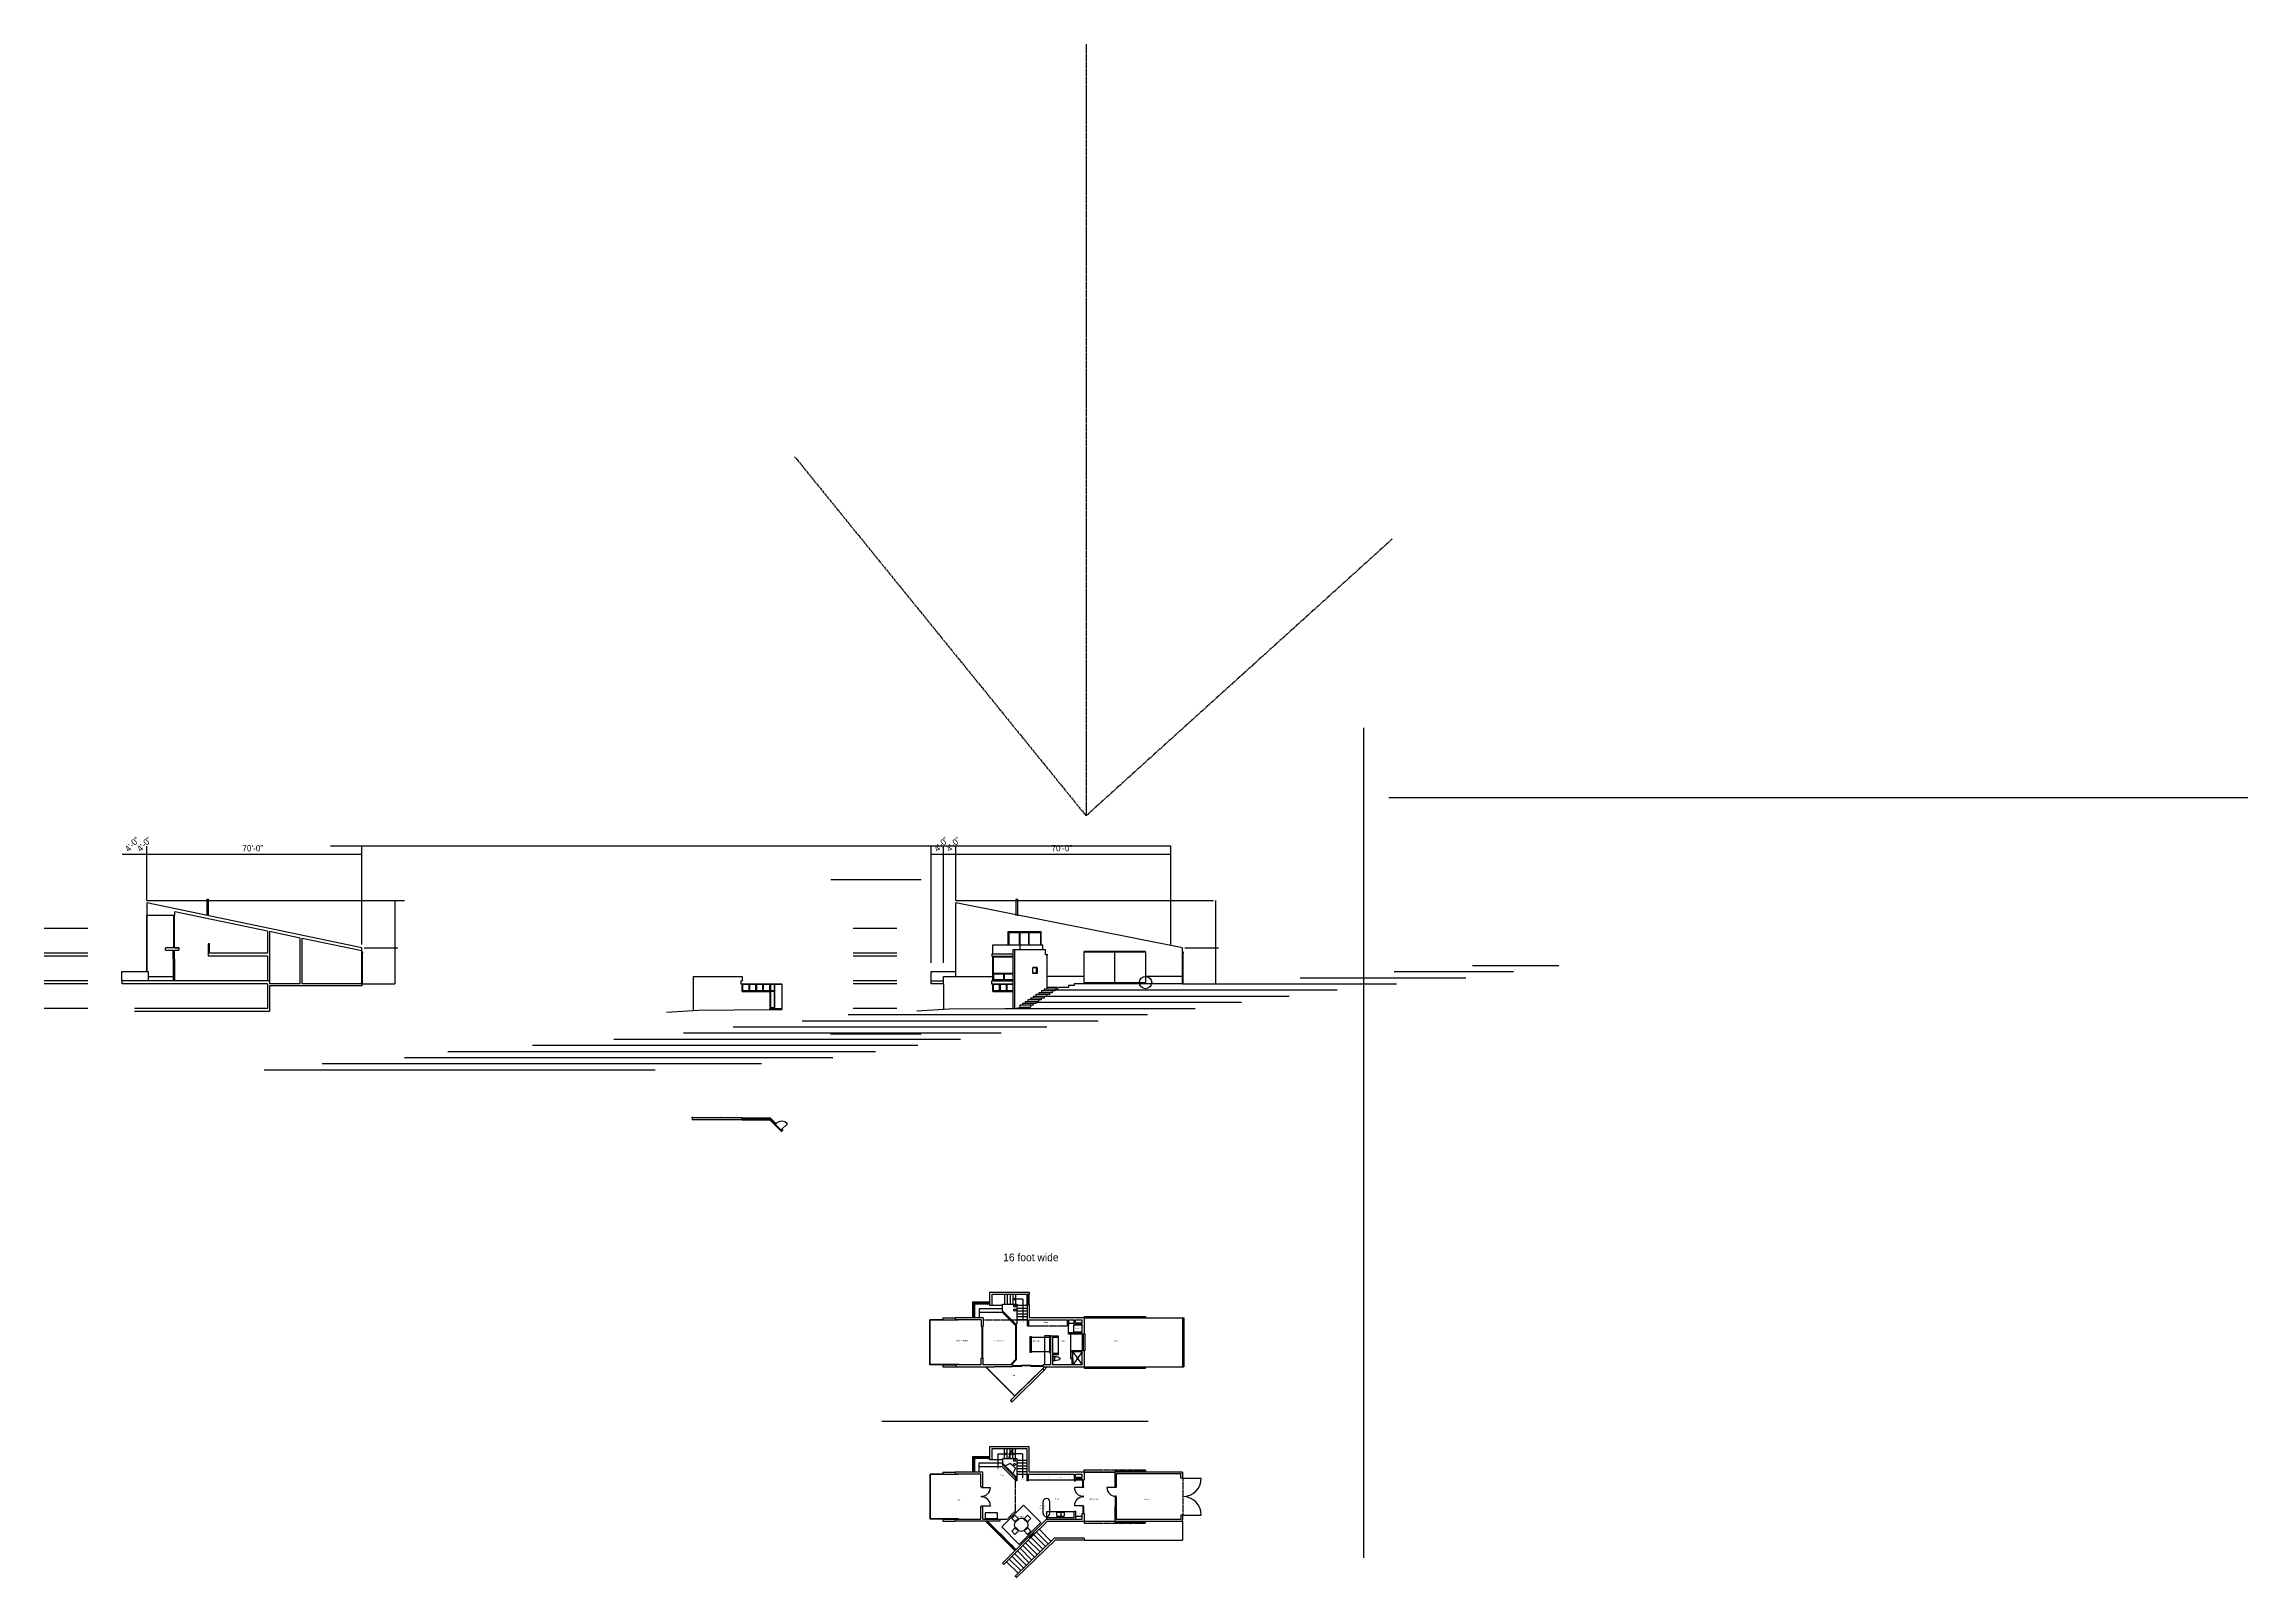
# Model space of a CAD drawing. Header units: inches. Extents: x -16498 to 2265, y 602 to 7454.
# Drawn here: x -8781 to -168, y 1459 to 7454 of the extents above; entities that cross this region are included whole.
import ezdxf

# ---------------------------------------------------------------- set-up
doc = ezdxf.new("R2010")
doc.units = ezdxf.units.IN
doc.header["$LTSCALE"] = 0.5
doc.header["$MEASUREMENT"] = 0
doc.linetypes.add('ACAD_ISO02W100', pattern=[15, 12, -3])
doc.layers.get('0').update_dxf_attribs({"color": 253})
for name, color, linetype in [('A-doors', 254, 'Continuous'), ('A-Elev-North', 7, 'Continuous'), ('A-Elev-South', 7, 'Continuous'), ('A-fixtures', 140, 'Continuous'), ('A-furniture', 33, 'Continuous'), ('A-glazing', 252, 'Continuous'), ('A-millwork', 252, 'Continuous'), ('A-roof', 253, 'Continuous'), ('A-soffit', 251, 'ACAD_ISO02W100'), ('A-stairs', 252, 'Continuous'), ('A-text', 254, 'Continuous'), ('A-walls', 7, 'Continuous'), ('construction', 160, 'Continuous')]:
    doc.layers.add(name, color=color, linetype=linetype)

msp = doc.modelspace()

# ---------------------------------------------------------------- linework, layer by layer
for p, q in [((-4596.1, 1873.2), (-4716.1, 1873.2)), ((-4716.1, 1873.2), (-4596.1, 1873.2)), ((-4716.1, 1681.2), (-4596.1, 1681.2))]:
    msp.add_line(p, q)
at = {"layer": 'A-doors'}
for p, q in [((-6247.5, 3257.8, -5147.6), (-6247.5, 3260.6, -5147.6)), ((-6247.5, 3260.6, -5147.6), (-6244.5, 3260.6, -5147.6)), ((-6244.5, 3257.8, -5147.6), (-6244.5, 3260.6, -5147.6)), ((-6140.5, 3260.6, -5147.6), (-6137.5, 3260.6, -5147.6)), ((-6140.5, 3257.8, -5147.6), (-6140.5, 3260.6, -5147.6)), ((-6137.5, 3257.8, -5147.6), (-6137.5, 3260.6, -5147.6)), ((-5899.9, 3210.1, -5147.6), (-5875.9, 3234.1, -5147.6)), ((-5119, 2443), (-5111, 2443)), ((-5116.5, 2443), (-5116.5, 2318)), ((-5116.5, 2440), (-5113.5, 2440)), ((-5113.5, 2443), (-5113.5, 2318)), ((-5116.5, 2321), (-5113.5, 2321)), ((-5120.1, 1815.7), (-5112.6, 1815.7)), ((-5117.6, 1812.7), (-5114.6, 1812.7)), ((-4720.1, 1812.7), (-4754.1, 1812.7)), ((-4721.6, 1812.7), (-4721.6, 1815.7)), ((-4721.6, 1815.7), (-4718.6, 1815.7)), ((-4718.6, 1812.7), (-4721.6, 1812.7)), ((-4718.6, 1815.7), (-4718.6, 1812.7)), ((-4593.1, 1812.7), (-4627.1, 1812.7)), ((-4596.1, 1877.2), (-4476.1, 1877.2)), ((-4594.6, 1812.7), (-4594.6, 1815.7)), ((-4594.6, 1815.7), (-4591.6, 1815.7)), ((-4591.6, 1812.7), (-4594.6, 1812.7)), ((-4591.6, 1815.7), (-4591.6, 1812.7)), ((-4330.1, 1849.2), (-4258.1, 1849.2)), ((-5120.1, 1738.7), (-5112.6, 1738.7)), ((-5117.6, 1778.7), (-5114.6, 1778.7)), ((-5117.6, 1775.7), (-5117.6, 1778.7)), ((-5117.6, 1778.7), (-5114.6, 1778.7)), ((-5117.6, 1778.7), (-5117.6, 1775.7)), ((-5117.6, 1775.7), (-5114.6, 1775.7)), ((-5117.6, 1775.7), (-5114.6, 1775.7)), ((-5117.6, 1741.7), (-5114.6, 1741.7)), ((-5116.6, 1741.7), (-5082.6, 1741.7)), ((-5114.6, 1775.7), (-5114.6, 1778.7)), ((-5114.6, 1778.7), (-5114.6, 1775.7)), ((-4720.1, 1741.7), (-4754.1, 1741.7)), ((-4721.6, 1778.7), (-4721.6, 1775.7)), ((-4718.6, 1778.7), (-4721.6, 1778.7)), ((-4721.6, 1775.7), (-4718.6, 1775.7)), ((-4721.6, 1741.7), (-4721.6, 1738.7)), ((-4718.6, 1741.7), (-4721.6, 1741.7)), ((-4721.6, 1738.7), (-4718.6, 1738.7)), ((-4718.6, 1775.7), (-4718.6, 1778.7)), ((-4718.6, 1738.7), (-4718.6, 1741.7)), ((-4594.6, 1778.7), (-4594.6, 1775.7)), ((-4591.6, 1778.7), (-4594.6, 1778.7)), ((-4594.6, 1775.7), (-4591.6, 1775.7)), ((-4594.6, 1741.7), (-4594.6, 1738.7)), ((-4591.6, 1741.7), (-4594.6, 1741.7)), ((-4594.6, 1738.7), (-4591.6, 1738.7)), ((-4591.6, 1775.7), (-4591.6, 1778.7)), ((-4591.6, 1738.7), (-4591.6, 1741.7)), ((-4596.1, 1677.2), (-4476.1, 1677.2)), ((-4330.1, 1705.2), (-4258.1, 1705.2))]:
    msp.add_line(p, q, dxfattribs=at)
at = {"layer": 'A-doors', "color": 252}
for p, q in [((-4594.6, 1775.7), (-4594.6, 1741.7)), ((-4591.6, 1775.7), (-4591.6, 1741.7))]:
    msp.add_line(p, q, dxfattribs=at)
at = {"layer": 'A-doors'}
for centre, radius, start, end in [((-5898.4, 3213.7, -5147.6), 30.4, 42.24829, 140.45563), ((-5116.6, 1812.7), 34, 270, 0), ((-4720.1, 1812.7), 34, 180, 270), ((-4593.1, 1812.7), 34, 180, 270), ((-4330.1, 1849.2), 72, 270, 0), ((-5116.6, 1741.7), 34, 0, 90), ((-4720.1, 1741.7), 34, 90, 180), ((-4330.1, 1705.2), 72, 0, 90)]:
    msp.add_arc(centre, radius, start, end, dxfattribs=at)
at = {"layer": 'A-Elev-North'}
for p, q in [((-5706, 4188.6), (-5352.5, 4188.6)), ((-4332.1, 3922.2), (-5217.4, 4097.4, -36033)), ((-5707.1, 3585.4), (-5352.5, 3585.4)), ((-5084.1, 2532.5), (-5084.1, 2531.5)), ((-5084.1, 1929.2), (-5084.1, 1928.2))]:
    msp.add_line(p, q, dxfattribs=at)
at = {"layer": 'A-Elev-North', "color": 252}
for p, q in [((-5070, 3796.3), (-5070, 3886.3)), ((-5030.3, 3796.3, -14653.9), (-5030.3, 3819.3, -14784.3)), ((-5028.2, 3796.3, -14641.9), (-5028.2, 3819.3, -14772.3)), ((-6053, 3751.3), (-6053, 3781.3)), ((-6050, 3754.3), (-6050, 3778.3)), ((-6026, 3754.3), (-6026, 3778.3)), ((-6023, 3754.3), (-6023, 3778.3)), ((-5999, 3754.3), (-5999, 3778.3)), ((-5996, 3754.3), (-5996, 3778.3)), ((-5972, 3754.3), (-5972, 3778.3)), ((-5969, 3754.3, -5147.6), (-5969, 3778.3, -5147.6)), ((-5945, 3754.3, -10295.1), (-5945, 3778.3, -10295.1)), ((-5943.2, 3685.3, -5147.6), (-5943.2, 3781.3, -5147.6)), ((-5942, 3754.3, -5147.6), (-5942, 3778.3, -5147.6)), ((-5942, 3688.3, -5147.6), (-5942, 3751.3, -5147.6)), ((-5940.9, 3754.3, -5147.6), (-5940.9, 3778.3, -5147.6)), ((-5940.9, 3688.3, -5147.6), (-5940.9, 3751.3, -5147.6)), ((-5926.7, 3754.3, -5147.6), (-5926.7, 3778.3, -5147.6)), ((-5926.7, 3688.3, -5147.6), (-5926.7, 3751.3, -5147.6)), ((-5925, 3685.3, -5147.6), (-5925, 3778.3, -5147.6)), ((-5073.6, 3751.3), (-5073.6, 3781.3)), ((-5070.6, 3754.3), (-5070.6, 3778.3)), ((-5046.6, 3754.3), (-5046.6, 3778.3)), ((-5043.6, 3754.3), (-5043.6, 3778.3)), ((-5019.6, 3754.3), (-5019.6, 3778.3)), ((-5016.6, 3754.3), (-5016.6, 3778.3)), ((-4993.8, 3754.3, -5147.6), (-4993.8, 3778.3, -5147.6)), ((-5117.6, 2532.5), (-5117.6, 2529.5)), ((-5114.6, 2532.5), (-5114.6, 2529.5)), ((-5117.6, 1929.2), (-5117.6, 1926.2)), ((-5114.6, 1929.2), (-5114.6, 1926.2))]:
    msp.add_line(p, q, dxfattribs=at)
at = {"layer": 'A-Elev-North', "color": 251}
for p, q in [((-5069, 3796.3), (-5069, 3819.3)), ((-5027.1, 3796.3, -14641.9), (-5027.1, 3819.3, -14641.9))]:
    msp.add_line(p, q, dxfattribs=at)
at = {"layer": 'A-Elev-North', "color": 253}
for p, q in [((-5152.1, 2536.5), (-5152.1, 2476.5)), ((-5084.1, 2536.5), (-5152.1, 2536.5)), ((-5034.6, 2511), (-5127, 2511)), ((-5127, 2511), (-5127, 2476.5)), ((-5127, 2511), (-5127, 2476.5)), ((-5034.6, 2524), (-5076.1, 2524)), ((-5084.1, 1933.2), (-5152.1, 1933.2)), ((-5152.1, 1933.2), (-5152.1, 1873.2)), ((-5034.6, 1907.2), (-5128.1, 1907.2)), ((-5128.1, 1907.2), (-5128.1, 1873.2)), ((-5034.6, 1920.7), (-5076.1, 1920.7))]:
    msp.add_line(p, q, dxfattribs=at)
at = {"layer": 'A-Elev-North', "color": 254}
for p, q in [((-5097.8, 1681.2, 0), (-5092.8, 1676.2, 0)), ((-5090.6, 1678.3, 0), (-5093.5, 1681.2, 0)), ((-5050.3, 1633.8, 0), (-5048.2, 1631.7, 0)), ((-5046.1, 1633.8, 0), (-5048.2, 1635.9, 0)), ((-5048.2, 1631.7, 0), (-5047.2, 1632.7, 0))]:
    msp.add_line(p, q, dxfattribs=at)
at = {"layer": 'A-Elev-North', "color": 7}
for p, q in [((-5005.8, 1589.3, 0), (-5003.7, 1587.1, 0)), ((-5003.7, 1591.4, 0), (-5001.6, 1589.3, 0)), ((-4986.7, 1570.2, 0), (-4984.6, 1568, 0)), ((-4984.6, 1572.3, 0), (-4982.5, 1570.2, 0))]:
    msp.add_line(p, q, dxfattribs=at)
at = {"layer": 'A-Elev-South'}
for p, q in [((-4377.4, 4319.8), (-7661.5, 4319.8)), ((-8278.3, 4048.5), (-8379.8, 4048.5, -5147.6)), ((-8270.3, 4048.5), (-8278.3, 4048.5)), ((-8275.8, 4048.5), (-8275.8, 4045.5)), ((-8272.8, 4048.5), (-8272.8, 4045.5)), ((-8270.3, 4048.5), (-8270.3, 4062.5)), ((-8272.8, 4045.5), (-8275.8, 4045.5)), ((-8254.3, 3922.5), (-8306.8, 3922.5, -1862)), ((-8271.8, 3922.5), (-8276.8, 3922.5)), ((-8276.8, 3879.3), (-8276.8, 3913.3)), ((-8272.8, 3925.5), (-8275.8, 3925.5)), ((-8275.8, 3925.5), (-8275.8, 3922.5)), ((-8272.8, 3925.5), (-8272.8, 3922.5)), ((-8271.8, 3922.5), (-8254.3, 3922.5)), ((-8271.8, 3879.3), (-8271.8, 3913.3)), ((-8254.3, 3922.5), (-8254.3, 3913.3)), ((-8134.8, 3937.3), (-8139.8, 3937.3)), ((-7907.8, 3889.3), (-8139.8, 3889.3)), ((-7907.8, 3901.3), (-8134.8, 3901.3)), ((-7539.8, 3786.3), (-7539.8, 3922.2)), ((-7539.8, 3781.3), (-7539.8, 3894.3)), ((-4716.1, 3786.3), (-4716.1, 3903.2)), ((-4596.1, 3786.3), (-4596.1, 3906.2)), ((-4332.1, 3786.3), (-4332.1, 3922.2)), ((-4332.1, 3781.3), (-4332.1, 3894.3)), ((-7899.8, 3793.3), (-8475.8, 3793.3)), ((-6244.8, 3810.3, -5147.6), (-6244.8, 3676.9, -5147.6)), ((-4716.1, 3810.3), (-4860.8, 3810.3)), ((-7907.8, 3781.3), (-8427.8, 3781.3)), ((-7779.8, 3781.3), (-7899.8, 3781.3)), ((-7539.8, 3773.3), (-7899.8, 3773.3)), ((-7537.8, 3781.3, -5147.6), (-7771.8, 3781.3, -5147.6)), ((-7539.8, 3781.3), (-7539.8, 3773.3)), ((-5897.8, 3781.3, -9678), (-5897.8, 3680.8, -9678)), ((-5265.4, 3781.3, 5425.8), (-5265.4, 3681.7, 5425.8)), ((-4330.1, 3781.3, 0), (-4755.4, 3781.3, 0)), ((-4716.1, 3786.3), (-4476.1, 3786.3)), ((-4330.1, 3781.3, -5147.6), (-4332.1, 3781.3, -5147.6)), ((-7907.8, 3685.3, -5147.6), (-8427.8, 3685.3, -5147.6)), ((-7899.8, 3673.3, -5147.6), (-8427.8, 3673.3, -5147.6)), ((-6348.8, 3670.3, -10295.1), (-6222.8, 3678.3)), ((-6222.8, 3678.3), (-5944.2, 3680.8, -6608.7)), ((-5942, 3688.3, -5147.6), (-5926.7, 3688.3, -5147.6)), ((-5369.4, 3675.3, -10295.1), (-5243.4, 3683.3)), ((-5243.4, 3683.3), (-5026.4, 3685.3, -5147.6))]:
    msp.add_line(p, q, dxfattribs=at)
at = {"layer": 'A-Elev-South', "color": 253}
for p, q in [((-8379.8, 3829.3, -5147.6), (-8379.8, 4048.5, -5147.6)), ((-8275.8, 4045.5), (-8275.8, 3925.5)), ((-8272.8, 4045.5), (-8272.8, 3925.5)), ((-8276.8, 3879.3), (-8276.8, 3793.3)), ((-8271.8, 3879.3), (-8271.8, 3793.3)), ((-5076.7, 3898.3), (-4993, 3898.3, -20590.3)), ((-5076.7, 3889.3), (-4993, 3889.3, -20590.3)), ((-5073.6, 3934.3, -15442.7), (-5010.5, 3934.3, -15442.7)), ((-5010.5, 3934.3), (-4877.3, 3934.3)), ((-4993, 3685.3, -20590.3), (-4993, 3915.3, -20590.3)), ((-4993, 3915.3, -20590.3), (-4867.4, 3915.3, -15442.7)), ((-4987.4, 3685.3, -5147.6), (-4987.4, 3915.3, -5147.6)), ((-4966.8, 3915.3), (-4966.8, 3934.3)), ((-4877.3, 3915.3), (-4877.3, 3934.3)), ((-4867.4, 3895.3), (-4867.4, 3915.3)), ((-4867.4, 3898.3, -15442.7), (-4865.8, 3898.3, -15442.7)), ((-4867.4, 3895.3, -15442.7), (-4858.2, 3895.3, -15442.7)), ((-4865.8, 3895.3, -15442.7), (-4865.8, 3898.3, -15442.7)), ((-4716.1, 3906.2), (-4716.1, 3908.2)), ((-4716.1, 3906.2), (-4476.1, 3906.2, 5147.6)), ((-4716.1, 3903.2), (-4716.1, 3906.2)), ((-4716.1, 3903.2), (-4716.1, 3903.2)), ((-4476.1, 3903.2, 5147.6), (-4476.1, 3908.2, 5147.6)), ((-4476.1, 3903.2, 5147.6), (-4476.1, 3786.3)), ((-4476.1, 3903.2, 5147.6), (-4476.1, 3903.2, 5147.6)), ((-8476.8, 3829.3, -5147.6), (-8373.8, 3829.3, -5147.6)), ((-8373.8, 3829.3, -5147.6), (-8373.8, 3793.3, -5147.6)), ((-8373.8, 3810.3, -4847.7), (-8276.8, 3810.3, 0)), ((-6244.8, 3810.3, -10295.1), (-6053, 3810.3, -10295.1)), ((-6057.3, 3793.3), (-6053, 3793.3, -260.4)), ((-5313.4, 3793.3, -10295.1), (-5265.4, 3793.3, -4869.3)), ((-5265.4, 3810.3, -4869.3), (-5073.6, 3810.3, -10295.1)), ((-5265.4, 3781.3, 2184.1), (-5265.4, 3810.3, -10255.9)), ((-5077.9, 3793.3), (-4993, 3793.3, -5147.6)), ((-4899.7, 3845.3), (-4916.7, 3845.3)), ((-4916.7, 3821.3, 2573.8), (-4916.7, 3845.3, 2573.8)), ((-4899.7, 3821.3), (-4916.7, 3821.3)), ((-4899.7, 3845.3), (-4899.7, 3821.3)), ((-4332.1, 3810.3, -4941.7), (-4476.1, 3810.3)), ((-6053, 3751.3), (-5943.2, 3751.3, -7015.4)), ((-5077.9, 3781.3), (-4993, 3781.3, -5147.6)), ((-5073.6, 3751.3), (-4993, 3751.3, -5147.6)), ((-4915.4, 3704.3, 5116), (-4957.4, 3704.3, 5116)), ((-4904.8, 3711.3, 5116), (-4946.8, 3711.3, 5116)), ((-4894.2, 3718.3, 5116), (-4936.2, 3718.3, 5116)), ((-4883.6, 3725.3, 5116), (-4925.6, 3725.3, 5116)), ((-4873, 3732.3, 5116), (-4915, 3732.3, 5116)), ((-4862.4, 3739.3, 5116), (-4904.4, 3739.3, 5116)), ((-4851.8, 3746.3, 5116), (-4893.8, 3746.3, 5116)), ((-4841.2, 3753.3, 5116), (-4883.2, 3753.3, 5116)), ((-4830.6, 3760.3, 5116), (-4872.6, 3760.3, 5116)), ((-4820, 3767.3, 5116), (-4862, 3767.3, 5116)), ((-5944.2, 3685.3, 2968.9), (-5897.8, 3685.3, 9092.1)), ((-4926, 3697.3, 5116), (-4968, 3697.3, 5116)), ((-5268.1, 2476.5), (-5220.1, 2476.5)), ((-5268.1, 2468.5), (-5220.1, 2468.5)), ((-5268.1, 2292.5), (-5217.4, 2292.5, -4869.3)), ((-5268.1, 2284.5), (-5217.4, 2284.5, -4869.3)), ((-5268.1, 1873.2), (-5220.1, 1873.2)), ((-5268.1, 1865.2), (-5220.1, 1865.2)), ((-5268.1, 1689.2), (-5220.1, 1689.2)), ((-5268.1, 1681.2), (-5220.1, 1681.2)), ((-5220.1, 1689.2), (-5120.1, 1689.2)), ((-5112.1, 1689.2), (-5046.1, 1689.2)), ((-4902.5, 1638.8), (-4858, 1594.3)), ((-4891.9, 1649.4), (-4847.4, 1604.9)), ((-4987.4, 1553.9), (-4942.8, 1509.4)), ((-4832.8, 1615.2), (-4987, 1465)), ((-4829.4, 1607.2), (-4981.3, 1459.3)), ((-4976.8, 1564.6), (-4932.2, 1520)), ((-4966.2, 1575.2), (-4921.6, 1530.6)), ((-4955.5, 1585.8), (-4911, 1541.2)), ((-4944.9, 1596.4), (-4900.4, 1551.8)), ((-4934.3, 1607), (-4889.8, 1562.4)), ((-4923.7, 1617.6), (-4879.2, 1573)), ((-4913.1, 1628.2), (-4868.6, 1583.6)), ((-4716.1, 1615.2), (-4832.8, 1615.2)), ((-4716.1, 1607.2), (-4829.4, 1607.2)), ((-5019.2, 1522.1), (-4974.6, 1477.6)), ((-5008.6, 1532.7), (-4964, 1488.2)), ((-4998, 1543.3), (-4953.4, 1498.8))]:
    msp.add_line(p, q, dxfattribs=at)
at = {"layer": 'A-Elev-South', "color": 7}
for p, q in [((-8144.2, 4048.6), (-8144.2, 4112.1)), ((-8144.2, 4112.1), (-8138.2, 4112.1)), ((-8138.2, 4047.3), (-8138.2, 4112.1)), ((-5217.4, 3810.3, -5147.6), (-5217.4, 4097.4, -5147.6)), ((-4981.9, 4048.6), (-4981.9, 4112.1)), ((-4981.9, 4112.1), (-4975.9, 4112.1)), ((-4975.9, 4047.3), (-4975.9, 4112.1)), ((-8274.3, 4045.5), (-8274.3, 3925.5)), ((-8476.8, 3829.3, -5147.6), (-8403.8, 3829.3, -5147.6)), ((-8476.8, 3793.3, -5147.6), (-8476.8, 3829.3, -5147.6)), ((-8475.8, 3781.3), (-8475.8, 3793.3, -5147.6)), ((-5314.4, 3793.3, -5147.6), (-5314.4, 3829.3, -5147.6)), ((-5314.4, 3829.3, -5147.6), (-5217.4, 3829.3, -5147.6)), ((-5314.4, 3829.3, -5147.6), (-5241.4, 3829.3, -5147.6)), ((-5313.4, 3793.3, -5147.6), (-5314.4, 3793.3, -5076.1)), ((-5313.4, 3781.3), (-5313.4, 3793.3, -5147.6)), ((-8427.8, 3781.3, -3431.7), (-8475.8, 3781.3)), ((-6057.3, 3781.3), (-5897.8, 3781.3, -9678)), ((-5265.4, 3781.3, 2184.1), (-5313.4, 3781.3)), ((-4915.4, 3704.3, 5116), (-4915.4, 3697.3, 5116)), ((-4904.8, 3704.3, 5116), (-4915.4, 3704.3, 5116)), ((-4904.8, 3711.3, 5116), (-4904.8, 3704.3, 5116)), ((-4894.2, 3711.3, 5116), (-4904.8, 3711.3, 5116)), ((-4894.2, 3718.3, 5116), (-4894.2, 3711.3, 5116)), ((-4883.6, 3718.3, 5116), (-4894.2, 3718.3, 5116)), ((-4883.6, 3725.3, 5116), (-4883.6, 3718.3, 5116)), ((-4873, 3725.3, 5116), (-4883.6, 3725.3, 5116)), ((-4873, 3732.3, 5116), (-4873, 3725.3, 5116)), ((-4862.4, 3732.3, 5116), (-4873, 3732.3, 5116)), ((-4862.4, 3739.3, 5116), (-4862.4, 3732.3, 5116)), ((-4851.8, 3739.3, 5116), (-4862.4, 3739.3, 5116)), ((-4851.8, 3746.3, 5116), (-4851.8, 3739.3, 5116)), ((-4841.2, 3746.3, 5116), (-4851.8, 3746.3, 5116)), ((-4841.2, 3753.3, 5116), (-4841.2, 3746.3, 5116)), ((-4830.6, 3753.3, 5116), (-4841.2, 3753.3, 5116)), ((-4830.6, 3760.3, 5116), (-4830.6, 3753.3, 5116)), ((-4820, 3760.3, 5116), (-4830.6, 3760.3, 5116)), ((-4820, 3767.3, 5116), (-4820, 3760.3, 5116)), ((-4777.4, 3767.3, -5147.6), (-4817, 3767.3)), ((-4777.4, 3774.3, -5147.6), (-4777.4, 3767.3, -5147.6)), ((-4770.4, 3774.3, -5147.6), (-4777.4, 3774.3, -5147.6)), ((-4755.4, 3774.3, -5147.6), (-4770.4, 3774.3, -5147.6)), ((-4755.4, 3781.3, -5147.6), (-4755.4, 3774.3, -5147.6)), ((-5026.4, 3685.3, -5147.6), (-4987.4, 3685.3)), ((-5026.4, 3685.3, -5147.6), (-5026.4, 3685.3, -5147.6)), ((-4987.4, 3685.3, 5147.6), (-4965, 3690.3)), ((-4968, 3690.3, 5116), (-4926, 3690.3, 5116)), ((-4915.4, 3697.3, 5116), (-4926, 3697.3, 5116)), ((-4926, 3697.3, 5116), (-4926, 3690.3, 5116)), ((-5217.4, 2284.5, -4869.3), (-5067, 2284.5)), ((-5003.7, 2152.2), (-4998.1, 2146.5)), ((-5029.8, 1511.5), (-4926.6, 1614.7)), ((-5035.5, 1517.2), (-5029.8, 1511.5)), ((-4985.2, 1467), (-4979.6, 1461.3))]:
    msp.add_line(p, q, dxfattribs=at)
at = {"layer": 'A-Elev-South', "color": 2, "ltscale": 0.1}
for p, q in [((-8610.6, 3997.3, -20590.3), (-8781.1, 3997.3, -20590.3)), ((-8610.6, 3997.3, -20590.3), (-8781.1, 3997.3, -20590.3)), ((-5448.3, 3997.3, -20590.3), (-5618.8, 3997.3, -20590.3)), ((-5448.3, 3997.3, -20590.3), (-5618.8, 3997.3, -20590.3)), ((-8610.6, 3901.3, -20590.3), (-8781.1, 3901.3, -20590.3)), ((-8610.6, 3889.3, -20590.3), (-8781.1, 3889.3, -20590.3)), ((-5448.3, 3901.3, -20590.3), (-5618.8, 3901.3, -20590.3)), ((-5448.3, 3889.3, -20590.3), (-5618.8, 3889.3, -20590.3)), ((-8610.6, 3793.3, -20590.3), (-8781.1, 3793.3, -20590.3)), ((-5448.3, 3793.3, -20590.3), (-5618.8, 3793.3, -20590.3)), ((-8610.6, 3781.3, -20590.3), (-8781.1, 3781.3, -20590.3)), ((-5448.3, 3781.3, -20590.3), (-5618.8, 3781.3, -20590.3)), ((-8610.6, 3685.3, -20590.3), (-8781.1, 3685.3, -20590.3)), ((-5448.3, 3685.3, -20590.3), (-5618.8, 3685.3, -20590.3))]:
    msp.add_line(p, q, dxfattribs=at)
at = {"layer": 'A-Elev-South', "color": 252}
for p, q in [((-5012.8, 3985.3, -15442.7), (-4883.8, 3985.3, -15442.7)), ((-5012.8, 3934.3, -15442.7), (-5012.8, 3985.3, -15442.7)), ((-5009.8, 3982.3, -15442.7), (-4966.8, 3982.3, 753.3)), ((-5009.8, 3934.3, -15442.7), (-5009.8, 3982.3, -15442.7)), ((-4968.8, 3934.3), (-4968.8, 3982.3)), ((-4966.8, 3982.3), (-4932.7, 3982.3)), ((-4966.8, 3934.3), (-4966.8, 3982.3)), ((-4932.7, 3934.3), (-4932.7, 3982.3)), ((-4930.7, 3982.3), (-4885.8, 3982.3, -15442.7)), ((-4930.7, 3934.3), (-4930.7, 3982.3)), ((-4885.8, 3934.3), (-4885.8, 3982.3)), ((-4883.8, 3934.3), (-4883.8, 3985.3)), ((-7539.8, 3906.3), (-7536.8, 3906.3)), ((-7539.8, 3901.3), (-7536.8, 3901.3)), ((-7537.8, 3901.3), (-7537.8, 3781.3, -5147.6)), ((-7536.8, 3906.3), (-7536.8, 3901.3)), ((-4332.1, 3906.3), (-4329.1, 3906.3)), ((-4332.1, 3901.3), (-4329.1, 3901.3)), ((-4330.1, 3901.3), (-4330.1, 3781.3, -5147.6)), ((-4329.1, 3906.3), (-4329.1, 3901.3)), ((-4993, 3822.3, -5147.6), (-5070, 3822.3)), ((-5030.3, 3819.3), (-5070, 3819.3)), ((-5030.3, 3796.3), (-5070, 3796.3)), ((-4993, 3819.3, -19789.4), (-5028.2, 3819.3, -14641.9)), ((-4993, 3796.3, -19789.4), (-5028.2, 3796.3, -14641.9)), ((-4902.5, 3843.7, 152.4), (-4916.7, 3843.7, 2316.2)), ((-4902.5, 3822.8, 152.4), (-4916.7, 3822.8, 2316.2)), ((-4902.5, 3822.8, -257.6), (-4902.5, 3843.7, -257.6)), ((-6026, 3778.3), (-6050, 3778.3)), ((-6026, 3754.3), (-6050, 3754.3)), ((-5999, 3778.3), (-6023, 3778.3)), ((-5999, 3754.3), (-6023, 3754.3)), ((-5972, 3778.3), (-5996, 3778.3)), ((-5972, 3754.3), (-5996, 3754.3)), ((-5945, 3778.3, -5147.6), (-5969, 3778.3, -5147.6)), ((-5945, 3754.3, -5147.6), (-5969, 3754.3, -5147.6)), ((-5897.8, 3778.3, -5147.6), (-5942, 3778.3, -5147.6)), ((-5926.7, 3754.3, -5147.6), (-5942, 3754.3, -5147.6)), ((-5926.7, 3751.3, -5147.6), (-5942, 3751.3, -5147.6)), ((-5046.6, 3778.3), (-5070.6, 3778.3)), ((-5046.6, 3754.3), (-5070.6, 3754.3)), ((-5019.6, 3778.3), (-5043.6, 3778.3)), ((-5019.6, 3754.3), (-5043.6, 3754.3)), ((-4993.8, 3778.3), (-5016.6, 3778.3)), ((-4993.8, 3754.3), (-5016.6, 3754.3)), ((-4332.1, 3781.3), (-3495.7, 3781.3)), ((-5638.1, 3661.3), (-4474.1, 3661.3)), ((-5633.1, 3661.3, -5147.6), (-4469.1, 3661.3, -5147.6)), ((-6872.3, 3541.3), (-5365.7, 3541.3))]:
    msp.add_line(p, q, dxfattribs=at)
at = {"layer": 'A-Elev-South', "color": 251}
for p, q in [((-5076.7, 3898.3), (-5076.7, 3889.3)), ((-5073.6, 3898.3), (-5073.6, 3934.3)), ((-5073.6, 3793.3), (-5073.6, 3889.3)), ((-4860.8, 3810.3, -10326.7), (-4860.8, 3895.3, -10326.7)), ((-4476.1, 3908.2, 5147.6), (-4716.1, 3908.2)), ((-6057.3, 3793.3), (-6057.3, 3781.3)), ((-6053, 3810.3, -10295.1), (-6053, 3793.3, -10295.1)), ((-5077.9, 3793.3), (-5077.9, 3781.3)), ((-4901.5, 3821.3, -257.6), (-4901.5, 3845.3, -257.6)), ((-4860.1, 3767.3), (-4860.1, 3810.3)), ((-4957.4, 3704.3, 5116), (-4957.4, 3697.3, 5116)), ((-4946.8, 3711.3, 5116), (-4946.8, 3704.3, 5116)), ((-4936.2, 3718.3, 5116), (-4936.2, 3711.3, 5116)), ((-4925.6, 3725.3, 5116), (-4925.6, 3718.3, 5116)), ((-4915, 3732.3, 5116), (-4915, 3725.3, 5116)), ((-4904.4, 3739.3, 5116), (-4904.4, 3732.3, 5116)), ((-4893.8, 3746.3, 5116), (-4893.8, 3739.3, 5116)), ((-4883.2, 3753.3, 5116), (-4883.2, 3746.3, 5116)), ((-4872.6, 3760.3, 5116), (-4872.6, 3753.3, 5116)), ((-4862, 3767.3, 5116), (-4862, 3760.3, 5116)), ((-5944.2, 3680.8, -6608.7), (-5944.2, 3685.3, -5147.6)), ((-5944.2, 3680.8, -6608.7), (-5897.8, 3680.8, -5147.6)), ((-4968, 3697.3, 5116), (-4968, 3690.3, 5116)), ((-4925.1, 2290.2), (-4876.1, 2290.2)), ((-4923.1, 2290.2), (-4876.1, 2290.2))]:
    msp.add_line(p, q, dxfattribs=at)
at = {"layer": 'A-Elev-South', "color": 250}
msp.add_line((-4900.8, 3821.3), (-4900.8, 3845.3), dxfattribs=at)
at = {"layer": 'A-Elev-South', "color": 126}
for p, q in [((-3871.6, 3805.3, -10295.1), (-3224.5, 3805.3, -10295.1)), ((-3505, 3829.3, -10295.1), (-3037.9, 3829.3, -10295.1)), ((-3198.1, 3853.3, -10295.1), (-2860.5, 3853.3, -10295.1)), ((-4902.3, 3709.3), (-4100.9, 3709.3)), ((-4859.9, 3733.3), (-3914.3, 3733.3)), ((-4828, 3757.3), (-3727.6, 3757.3)), ((-5817.6, 3637.3), (-4660.7, 3637.3)), ((-4991.1, 3685.3, 10295.1), (-4287.5, 3685.3)), ((-4987.4, 3685.3), (-4282.5, 3685.3, -5147.6)), ((-6554.5, 3565.3), (-5199.7, 3565.3)), ((-6281.4, 3589.3), (-5039.9, 3589.3)), ((-6088.2, 3613.3), (-4862.2, 3613.3)), ((-7694.1, 3469.3), (-5976.9, 3469.3)), ((-7373, 3493.3), (-5697.8, 3493.3)), ((-7203.1, 3517.3), (-5531.8, 3517.3)), ((-7920.6, 3445.3), (-6392.5, 3445.3))]:
    msp.add_line(p, q, dxfattribs=at)
at = {"layer": 'A-Elev-South'}
msp.add_circle((-4476.1, 3786.3), 24, dxfattribs=at)
at = {"layer": 'A-fixtures'}
for p, q in [((-4760.1, 2342.5), (-4743.3, 2319.1)), ((-4724.1, 2342.5), (-4740.9, 2319.1)), ((-4837.6, 2307.5), (-4837.6, 2325.5)), ((-4832.6, 2325.3), (-4832.6, 2307.6)), ((-4743.3, 2315.9), (-4760.1, 2292.5)), ((-4740.9, 2315.9), (-4724.1, 2292.5))]:
    msp.add_line(p, q, dxfattribs=at)
msp.add_lwpolyline([(-4725.6, 2448.3), (-4725.6, 2420.3), (-4756.6, 2420.3), (-4756.6, 2448.3), (-4725.6, 2448.3)], dxfattribs=at)
msp.add_circle((-4742.1, 2317.5), 2, dxfattribs=at)
at = {"layer": 'A-fixtures', "extrusion": (0, 0, -1)}
msp.add_ellipse((-4837.6, 2316.5), major_axis=(-28, 0), ratio=0.321429, start_param=1.570796, end_param=4.712389, dxfattribs=at)
at = {"layer": 'A-furniture'}
for points in [[(-4848.6, 2340.5), (-4848.6, 2403.5), (-4851.6, 2403.5), (-4851.6, 2340.5), (-4848.6, 2340.5), (-4851.6, 2340.5), (-4851.6, 2343.5), (-4923.6, 2343.5), (-4923.6, 2340.5), (-4923.6, 2340.5), (-4926.6, 2340.5), (-4926.6, 2403.5), (-4923.6, 2403.5), (-4923.6, 2400.5), (-4923.6, 2343.5), (-4923.6, 2400.5), (-4851.6, 2400.5)], [(-5103.1, 1713.2), (-5103.1, 1691.2), (-5055.1, 1691.2), (-5055.1, 1713.2), (-5103.1, 1713.2)], [(-4971.7, 1689.6), (-4986.6, 1704.4), (-4999.3, 1691.7), (-4984.5, 1676.9), (-4971.7, 1689.6)], [(-4971.7, 1644.3), (-4986.6, 1629.5), (-4999.3, 1642.2), (-4984.5, 1657.1), (-4971.7, 1644.3)], [(-4939.2, 1676.9), (-4924.4, 1691.7), (-4937.1, 1704.4), (-4951.9, 1689.6), (-4939.2, 1676.9)], [(-4939.2, 1657.1), (-4924.4, 1642.2), (-4937.1, 1629.5), (-4951.9, 1644.3), (-4939.2, 1657.1)]]:
    msp.add_lwpolyline(points, dxfattribs=at)
msp.add_lwpolyline([(-5038.2, 1658.5), (-4970.3, 1590.6), (-4885.5, 1675.5), (-4953.4, 1743.3)], close=True, dxfattribs=at)
msp.add_circle((-4961.8, 1667), 26, dxfattribs=at)
at = {"layer": 'A-glazing'}
for p, q in [((-5070, 3886.3, -25737.8), (-4993, 3886.3, -31094.1)), ((-6050, 3255.3, -5147.6), (-6026, 3255.3, -5147.6)), ((-6050, 3252.3, -5147.6), (-6026, 3252.3, -5147.6)), ((-6023, 3255.3, -5147.6), (-5999, 3255.3, -5147.6)), ((-6023, 3253.8, -5147.6), (-6023, 3253.8, -5147.6)), ((-6023, 3252.3, -5147.6), (-5999, 3252.3, -5147.6)), ((-5996, 3255.3, -5147.6), (-5972, 3255.3, -5147.6)), ((-5996, 3252.3, -5147.6), (-5972, 3252.3, -5147.6)), ((-5969, 3255.3, -5147.6), (-5945, 3255.3, -5147.6)), ((-5969, 3252.3, -5147.6), (-5945, 3252.3, -5147.6)), ((-5942, 3251.1, -5147.6), (-5925, 3234.1, -5147.6)), ((-5939.8, 3253.2, -5147.6), (-5922.9, 3236.2, -5147.6)), ((-5148.1, 2532.5), (-5148.1, 2529.5)), ((-5084.1, 2532.5), (-5148.1, 2532.5)), ((-5148.1, 2529.5), (-5145.1, 2529.5)), ((-5148.1, 2529.5), (-5148.1, 2476.5)), ((-5148.1, 2502), (-5145.1, 2502)), ((-5148.1, 2499), (-5145.1, 2499)), ((-5146.6, 2502), (-5146.6, 2529.5)), ((-5146.6, 2479.5), (-5146.6, 2499)), ((-5145.1, 2529.5), (-5145.1, 2532.5)), ((-5145.1, 2531), (-5117.6, 2531)), ((-5145.1, 2529.5), (-5145.1, 2476.5)), ((-5084.1, 2529.5), (-5145.1, 2529.5)), ((-5114.6, 2531), (-5087.1, 2531)), ((-5092.1, 2532.5), (-5094.1, 2532.5)), ((-5094.1, 2529.5), (-5092.1, 2529.5)), ((-5087.1, 2532.5), (-5087.1, 2529.5)), ((-4936.5, 2568.5), (-4936.5, 2526.5)), ((-4936.5, 2566.5), (-4933.5, 2566.5)), ((-4936.5, 2528.5), (-4933.5, 2528.5)), ((-4933.5, 2568.5), (-4933.5, 2526.5)), ((-5268.1, 2468.5), (-5317.6, 2468.5, 4869.3)), ((-5148.1, 2479.5), (-5145.1, 2479.5)), ((-4722.1, 2347.5), (-4722.1, 2413.5)), ((-4719.1, 2347.5), (-4719.1, 2413.5)), ((-4716.1, 2413.5), (-4713.1, 2413.5)), ((-4719.1, 2410.5), (-4722.1, 2410.5)), ((-4722.1, 2382), (-4719.1, 2382)), ((-4722.1, 2379), (-4719.1, 2379)), ((-4719.1, 2350.5), (-4722.1, 2350.5)), ((-4720.6, 2410.5), (-4720.6, 2382)), ((-4720.6, 2379), (-4720.6, 2350.5)), ((-4716.1, 2347.5), (-4713.1, 2347.5)), ((-4986.8, 2169.1, 0), (-5102.1, 2284.5, 0)), ((-4996.1, 2290.2), (-4996.1, 2288.5)), ((-4996.1, 2286.7), (-4959.1, 2286.7)), ((-4994.1, 2290.2), (-4994.1, 2286.7)), ((-4961.1, 2290.2), (-4961.1, 2286.7)), ((-4959.1, 2290.2), (-4959.1, 2286.7)), ((-4925.1, 2290.2), (-4925.1, 2286.7)), ((-4925.1, 2286.7), (-4876.1, 2286.7)), ((-4925.1, 2286.7), (-4876.1, 2286.7)), ((-4923.1, 2290.2), (-4923.1, 2286.7)), ((-4878.1, 2290.2), (-4878.1, 2286.7)), ((-5148.1, 1929.2), (-5148.1, 1926.2)), ((-5084.1, 1929.2), (-5148.1, 1929.2)), ((-5148.1, 1926.2), (-5145.1, 1926.2)), ((-5148.1, 1926.2), (-5148.1, 1873.2)), ((-5148.1, 1898.7), (-5145.1, 1898.7)), ((-5148.1, 1895.7), (-5145.1, 1895.7)), ((-5146.6, 1898.7), (-5146.6, 1926.2)), ((-5146.6, 1876.2), (-5146.6, 1895.7)), ((-5145.1, 1926.2), (-5145.1, 1929.2)), ((-5145.1, 1927.7), (-5117.6, 1927.7)), ((-5084.1, 1926.2), (-5145.1, 1926.2)), ((-5145.1, 1926.2), (-5145.1, 1873.2)), ((-5114.6, 1927.7), (-5087.1, 1927.7)), ((-5088.1, 1929.2), (-5090.1, 1929.2)), ((-5090.1, 1926.2), (-5088.1, 1926.2)), ((-5087.1, 1929.2), (-5087.1, 1926.2)), ((-5268.1, 1865.2), (-5316.1, 1865.2)), ((-5148.1, 1876.2), (-5145.1, 1876.2)), ((-4720.1, 1815.7), (-4720.1, 1839.7)), ((-4720.1, 1738.7), (-4720.1, 1714.7)), ((-4986.8, 1565.9, 0), (-5102.1, 1681.2, 0)), ((-5050.3, 1633.8, 0), (-5092.8, 1676.2, 0)), ((-5049.3, 1634.9, 0), (-5091.7, 1677.3, 0)), ((-5048.2, 1635.9, 0), (-5090.6, 1678.3, 0)), ((-4932.2, 1620.4), (-4915.3, 1637.4)), ((-5005.8, 1589.3, 0), (-5048.2, 1631.7, 0)), ((-5004.7, 1590.3, 0), (-5047.2, 1632.7, 0)), ((-5003.7, 1591.4, 0), (-5046.1, 1633.8, 0)), ((-4986.7, 1570.2, 0), (-5003.7, 1587.1, 0)), ((-4985.6, 1571.2, 0), (-5002.6, 1588.2, 0)), ((-4984.6, 1572.3, 0), (-5001.6, 1589.3, 0)), ((-4930.5, 1618.6), (-4913.5, 1635.6)), ((-4926.2, 1618.6), (-4928.4, 1620.7)), ((-4926.6, 1614.7), (-4909.6, 1631.7)), ((-4913.5, 1631.4), (-4915.6, 1633.5))]:
    msp.add_line(p, q, dxfattribs=at)
at = {"layer": 'A-glazing', "color": 254}
for p, q in [((-6050, 3255.3, -5147.6), (-6053, 3255.3, -5147.6)), ((-6050, 3252.3, -5147.6), (-6053, 3252.3, -5147.6)), ((-6050, 3252.3, -5147.6), (-6050, 3255.3, -5147.6)), ((-6026, 3252.3, -5147.6), (-6026, 3255.3, -5147.6)), ((-6023, 3255.3, -5147.6), (-6026, 3255.3, -5147.6)), ((-6023, 3252.3, -5147.6), (-6026, 3252.3, -5147.6)), ((-6023, 3252.3, -5147.6), (-6023, 3255.3, -5147.6)), ((-5999, 3252.3, -5147.6), (-5999, 3255.3, -5147.6)), ((-5996, 3255.3, -5147.6), (-5999, 3255.3, -5147.6)), ((-5996, 3252.3, -5147.6), (-5999, 3252.3, -5147.6)), ((-5996, 3252.3, -5147.6), (-5996, 3255.3, -5147.6)), ((-5972, 3252.3, -5147.6), (-5972, 3255.3, -5147.6)), ((-5969, 3255.3, -5147.6), (-5972, 3255.3, -5147.6)), ((-5969, 3252.3, -5147.6), (-5972, 3252.3, -5147.6)), ((-5969, 3252.3, -5147.6), (-5969, 3255.3, -5147.6)), ((-5942, 3255.3, -5147.6), (-5945, 3255.3, -5147.6)), ((-5945, 3252.3, -5147.6), (-5945, 3255.3, -5147.6)), ((-5943.2, 3252.3, -5147.6), (-5945, 3252.3, -5147.6)), ((-5942, 3251.1, -5147.6), (-5943.2, 3252.3, -5147.6)), ((-5939.8, 3253.2, -5147.6), (-5942, 3255.3, -5147.6)), ((-5942, 3251.1, -5147.6), (-5939.8, 3253.2, -5147.6)), ((-5925, 3234.1, -5147.6), (-5922.9, 3236.2, -5147.6)), ((-5925, 3234.1, -5147.6), (-5922.9, 3232, -5147.6)), ((-5922.9, 3236.2, -5147.6), (-5920.7, 3234.1, -5147.6)), ((-5922.9, 3232, -5147.6), (-5920.7, 3234.1, -5147.6)), ((-5900.4, 3209.5, -5147.6), (-5898.3, 3211.7, -5147.6)), ((-5092.8, 1676.2, 0), (-5090.6, 1678.3, 0)), ((-5050.3, 1633.8, 0), (-5048.2, 1635.9, 0)), ((-5048.2, 1631.7, 0), (-5046.1, 1633.8, 0)), ((-5005.8, 1589.3, 0), (-5003.7, 1591.4, 0)), ((-5003.7, 1587.1, 0), (-5001.6, 1589.3, 0)), ((-4986.7, 1570.2, 0), (-4984.6, 1572.3, 0))]:
    msp.add_line(p, q, dxfattribs=at)
at = {"layer": 'A-glazing', "color": 253}
for p, q in [((-6050, 3253.8, -5147.6), (-6026, 3253.8, -5147.6)), ((-6023, 3253.8, -5147.6), (-5999, 3253.8, -5147.6)), ((-5996, 3253.8, -5147.6), (-5972, 3253.8, -5147.6)), ((-5969, 3253.8, -5147.6), (-5945, 3253.8, -5147.6)), ((-5940.9, 3252.1, -5147.6), (-5923.9, 3235.2, -5147.6)), ((-4928.3, 1616.5), (-4911.4, 1633.5))]:
    msp.add_line(p, q, dxfattribs=at)
at = {"layer": 'A-glazing', "color": 252}
for p, q in [((-4721.6, 1815.7), (-4721.6, 1839.7)), ((-4718.6, 1815.7), (-4718.6, 1839.7)), ((-4721.6, 1738.7), (-4721.6, 1714.7)), ((-4718.6, 1738.7), (-4718.6, 1714.7))]:
    msp.add_line(p, q, dxfattribs=at)
at = {"layer": 'A-millwork'}
for p, q in [((-5268.1, 2468.5), (-5319.1, 2468.5, 4869.3)), ((-5319.1, 2292.5, 4869.3), (-5319.1, 2468.5, 4869.3)), ((-5208.1, 2467), (-5317.6, 2467, 4869.3)), ((-5317.6, 2294, 4869.3), (-5317.6, 2467, 4869.3)), ((-5208.1, 2468.5), (-5208.1, 2467)), ((-4932, 2444.5), (-4896, 2444.5)), ((-4894, 2444.5), (-4858, 2444.5)), ((-4856, 2444.5), (-4820, 2444.5)), ((-4818, 2444.5), (-4782, 2444.5)), ((-4779.1, 2443.5), (-4779.1, 2418.5)), ((-4755.4, 2453.5), (-4776.1, 2453.5)), ((-4770.1, 2413.5), (-4770.1, 2316.5)), ((-4713.1, 2413.5), (-4713.1, 2347.5)), ((-4847.6, 2405.5), (-4871.6, 2405.5)), ((-4871.6, 2405.5), (-4871.6, 2292.5)), ((-4818.1, 2400.5), (-4818.1, 2337.9)), ((-4762.1, 2316.5), (-4762.1, 2342.5)), ((-4760.1, 2316.5), (-4760.1, 2342.5)), ((-5268.1, 2292.5), (-5319.1, 2292.5, 4869.3)), ((-5204.9, 2294, -4869.3), (-5317.6, 2294, 4869.3)), ((-5204.9, 2294, -4869.3), (-5204.9, 2292.5, -4869.3)), ((-4986.7, 2171.3, 0), (-5099.9, 2284.5, 0)), ((-4994.1, 2290.2), (-4996.1, 2290.2)), ((-4925.1, 2288.5), (-4996.1, 2288.5)), ((-4878.2, 2278.3), (-4986.7, 2171.3)), ((-4925.1, 2290.2), (-4961.1, 2290.2)), ((-4959.1, 2290.2), (-4960.1, 2290.2)), ((-4925.1, 2288.5), (-4960.1, 2288.5)), ((-4923.1, 2290.2), (-4925.1, 2290.2)), ((-4878.1, 2288.5), (-4923.1, 2288.5)), ((-4878.1, 2288.5), (-4923.1, 2288.5)), ((-4770.1, 2316.5), (-4760.1, 2316.5)), ((-4764.1, 2316.5), (-4764.1, 2292.5)), ((-4760.1, 2316.5), (-4760.1, 2292.5)), ((-5317.6, 1689.2), (-5317.6, 1865.2)), ((-5268.1, 1865.2), (-5317.6, 1865.2)), ((-5316.1, 1690.7), (-5316.1, 1863.7)), ((-5208.1, 1863.7), (-5316.1, 1863.7)), ((-5208.1, 1865.2), (-5208.1, 1863.7)), ((-4755.4, 1841.2), (-4935.1, 1841.2)), ((-4750.4, 1842.7), (-4724.1, 1842.7)), ((-4876.9, 1712.2), (-4876.9, 1756.2)), ((-4849.9, 1712.2), (-4849.9, 1756.2)), ((-5268.1, 1689.2), (-5317.6, 1689.2)), ((-5207.6, 1690.7), (-5316.1, 1690.7)), ((-5207.6, 1690.7), (-5207.6, 1689.2)), ((-4755.4, 1718.2), (-4863.4, 1718.2)), ((-4863.4, 1718.2), (-4863.4, 1694.2)), ((-4794.4, 1715.2), (-4824.4, 1715.2)), ((-4824.4, 1715.2), (-4824.4, 1700.2)), ((-4824.4, 1700.2), (-4794.4, 1700.2)), ((-4805.9, 1700.2), (-4805.9, 1715.2)), ((-4794.4, 1715.2), (-4794.4, 1700.2)), ((-4750.4, 1701.2), (-4724.1, 1701.2))]:
    msp.add_line(p, q, dxfattribs=at)
for centre, start, end in [((-4863.4, 1756.2), 0, 180), ((-4863.4, 1712.2), 180, 0)]:
    msp.add_arc(centre, 13.5, start, end, dxfattribs=at)
at = {"layer": 'A-roof'}
for p, q in [((-4716.1, 2481.5), (-4476.1, 2481.5)), ((-4716.1, 2481.5), (-4716.1, 2476.5)), ((-4716.1, 2476.5), (-4332.1, 2476.5)), ((-4476.1, 2481.5), (-4476.1, 2476.5)), ((-4332.1, 2476.5), (-4332.1, 2284.5)), ((-4332.1, 2476.5), (-4327.1, 2476.5)), ((-4327.1, 2476.5), (-4327.1, 2284.5)), ((-4716.1, 2284.5), (-4332.1, 2284.5)), ((-4716.1, 2284.5), (-4716.1, 2279.5)), ((-4716.1, 2279.5), (-4476.1, 2279.5)), ((-4476.1, 2279.5), (-4476.1, 2284.5)), ((-4332.1, 2284.5), (-4327.1, 2284.5))]:
    msp.add_line(p, q, dxfattribs=at)
at = {"layer": 'A-soffit'}
for p, q in [((-4708.6, 7454.3), (-4708.6, 4437.8)), ((-5847.6, 5841.7), (-4708.6, 4437.8)), ((-3512.6, 5519.2), (-4708.6, 4437.8)), ((-5111, 2468.5), (-4939, 2468.5)), ((-5034.6, 1907.2), (-5034.6, 1900.7)), ((-5034.6, 1900.7), (-4984.1, 1850.2)), ((-4984.1, 1720.9), (-4984.1, 1839.2)), ((-4716.1, 1881.2), (-4476.1, 1881.2)), ((-4716.1, 1873.2), (-4716.1, 1881.2)), ((-4476.1, 1881.2), (-4476.1, 1873.2)), ((-4330.1, 1849.2), (-4330.1, 1705.2)), ((-5046.1, 1689.2), (-5015.8, 1689.2)), ((-5015.8, 1689.2), (-4984.1, 1720.9)), ((-4716.1, 1681.2), (-4716.1, 1673.2)), ((-4716.1, 1673.2), (-4476.1, 1673.2)), ((-4476.1, 1673.2), (-4476.1, 1681.2))]:
    msp.add_line(p, q, dxfattribs=at)
at = {"layer": 'A-stairs'}
for p, q in [((-5027.9, 2568.5), (-5027.9, 2529.5)), ((-5016.9, 2568.5), (-5016.9, 2529.5)), ((-5005.9, 2568.5), (-5005.9, 2529.5)), ((-4994.9, 2568.5), (-4994.9, 2529.5)), ((-4983.9, 2568.5), (-4983.9, 2529.5)), ((-4939, 2523.5), (-4979.1, 2523.5)), ((-4939, 2512.5), (-4979.1, 2512.5)), ((-4939, 2501.5), (-4979.1, 2501.5)), ((-5035, 2496.5), (-5127, 2496.5)), ((-4984.1, 2445.6), (-5035, 2496.5)), ((-4939, 2490.5), (-4979.1, 2490.5)), ((-4939, 2479.5), (-4979.1, 2479.5)), ((-4939, 2468.5), (-4975.1, 2468.5)), ((-5029.1, 1965.2), (-5029.1, 1926.2)), ((-5018.1, 1965.2), (-5018.1, 1926.2)), ((-5006.9, 1938.6), (-5012.1, 1926.2)), ((-5009.9, 1945.8), (-4999.7, 1941.6)), ((-5006.9, 1938.6), (-5009.9, 1945.8)), ((-5007.1, 1965.2), (-5007.1, 1926.2)), ((-4996.1, 1964.8), (-5002.7, 1948.8)), ((-4999.7, 1941.6), (-5002.7, 1948.8)), ((-4996.1, 1965.2), (-4996.1, 1926.2)), ((-4985.1, 1965.2), (-4985.1, 1926.2)), ((-4940.1, 1918.2), (-4979.1, 1918.2)), ((-4940.1, 1907.2), (-4979.1, 1907.2)), ((-4940.1, 1896.2), (-4979.1, 1896.2)), ((-5036.1, 1893.2), (-5128.1, 1893.2)), ((-4984.1, 1841.2), (-5036.1, 1893.2)), ((-4940.1, 1885.2), (-4979.1, 1885.2)), ((-4940.1, 1874.2), (-4979.1, 1874.2)), ((-4940.1, 1863.2), (-4979.1, 1863.2))]:
    msp.add_line(p, q, dxfattribs=at)
at = {"layer": 'A-text'}
for p, q in [((-4990.9, 2549), (-4986.7, 2553.2)), ((-4955.4, 2549), (-4990.9, 2549)), ((-4990.9, 2549), (-4986.7, 2544.7)), ((-4955.4, 2549), (-4955.4, 2465.4)), ((-5053.6, 1943.7), (-5018.1, 1943.7)), ((-5053.6, 1943.7), (-5053.6, 1888)), ((-5018.1, 1943.7), (-5022.3, 1948)), ((-5018.1, 1943.7), (-5022.3, 1939.5)), ((-4996.1, 1943.7), (-4991.8, 1948)), ((-4996.1, 1943.7), (-4991.8, 1939.5)), ((-4956.6, 1943.7), (-4996.1, 1943.7)), ((-4956.6, 1943.7), (-4956.6, 1851.1))]:
    msp.add_line(p, q, dxfattribs=at)
at = {"layer": 'A-walls'}
for p, q in [((-7539.8, 3922.2), (-8379.8, 4097.4)), ((-8379.8, 4097.4, -5147.6), (-8379.8, 3829.3, -5147.6)), ((-7907.8, 3986.9), (-8270.3, 4062.5)), ((-7907.8, 3986.9), (-7907.8, 3901.3)), ((-7899.8, 3985.3), (-7899.8, 3781.3)), ((-7779.8, 3960.2), (-7899.8, 3985.3)), ((-8271.8, 3922.5), (-8306.8, 3922.5, -1617)), ((-8306.8, 3913.3, -2748.7), (-8306.8, 3922.5, -2748.7)), ((-8306.8, 3913.3, -1499.3), (-8276.8, 3913.3)), ((-8276.8, 3879.3), (-8271.8, 3879.3)), ((-8274.3, 3795.3), (-8274.3, 3879.3)), ((-8271.8, 3913.3), (-8254.3, 3913.3)), ((-8139.8, 3937.3), (-8139.8, 3889.3)), ((-8134.8, 3901.3, 5147.6), (-8134.8, 3937.3, 5147.6)), ((-7907.8, 3889.3), (-7907.8, 3793.3)), ((-7779.8, 3781.3, -5147.6), (-7779.8, 3960.2, -5147.6)), ((-7539.8, 3910.2), (-7771.8, 3958.6)), ((-7771.8, 3781.3, -5147.6), (-7771.8, 3958.6, -5147.6)), ((-8276.8, 3795.3), (-8276.8, 3793.3)), ((-8271.8, 3795.3), (-8276.8, 3795.3)), ((-7907.8, 3781.3), (-7907.8, 3685.3)), ((-7899.8, 3773.3), (-7899.8, 3673.3)), ((-6053, 3257.8, -5147.6), (-6247.5, 3257.8, -5147.6)), ((-6247.5, 3257.8, -5147.6), (-6247.5, 3249.8, -5147.6)), ((-6053, 3249.8, -5147.6), (-6247.5, 3249.8, -5147.6)), ((-6053, 3249.8, -5147.6), (-6053, 3257.8, -5147.6)), ((-5925, 3234.1, -5147.6), (-5896, 3205.1, -5147.6)), ((-5084.1, 2524), (-5084.1, 2576.5)), ((-5084.1, 2576.5), (-4931, 2576.5)), ((-5076.1, 2524), (-5084.1, 2524)), ((-5076.1, 2524), (-5076.1, 2568.5)), ((-5076.1, 2568.5), (-4931, 2568.5)), ((-4931, 2526.5), (-4939, 2526.5)), ((-4939, 2526.5), (-4939, 2468.5)), ((-4931, 2576.5), (-4931, 2568.5)), ((-4931, 2526.5), (-4931, 2476.5)), ((-5111, 2476.5), (-5220.1, 2476.5)), ((-5220.1, 2476.5), (-5220.1, 2468.5)), ((-5119, 2468.5), (-5220.1, 2468.5)), ((-5119, 2468.5), (-5119, 2443)), ((-5111, 2476.5), (-5111, 2468.5)), ((-5111, 2468.5), (-5111, 2443)), ((-4984.1, 2452.4), (-4979.1, 2452.4)), ((-4939, 2468.5), (-4939, 2444.5)), ((-4939, 2444.5), (-4934, 2444.5)), ((-4934, 2468.5), (-4781.1, 2468.5)), ((-4934, 2468.5), (-4934, 2444.5)), ((-4716.1, 2476.5), (-4931, 2476.5)), ((-4781.1, 2446.5), (-4781.1, 2468.5)), ((-4781.1, 2446.5), (-4776.1, 2446.5)), ((-4779.1, 2418.5), (-4779.1, 2413.5)), ((-4779.1, 2418.5), (-4724.1, 2418.5)), ((-4779.1, 2413.5), (-4716.1, 2413.5)), ((-4776.1, 2446.5), (-4776.1, 2468.5)), ((-4776.1, 2468.5), (-4755.4, 2468.5)), ((-4755.4, 2451.5), (-4755.4, 2468.5)), ((-4755.4, 2451.5), (-4724.1, 2451.5)), ((-4750.4, 2468.5), (-4724.1, 2468.5)), ((-4750.4, 2456.5), (-4750.4, 2468.5)), ((-4750.4, 2468.5), (-4744.1, 2468.5)), ((-4750.4, 2456.5), (-4724.1, 2456.5)), ((-4724.1, 2456.5), (-4724.1, 2468.5)), ((-4724.1, 2418.5), (-4724.1, 2451.5)), ((-4716.1, 2476.5), (-4716.1, 2413.5)), ((-4847.6, 2405.5), (-4839.6, 2405.5)), ((-4847.6, 2405.5), (-4847.6, 2292.5)), ((-4839.6, 2405.5), (-4818.1, 2405.5)), ((-4839.6, 2400.5), (-4818.1, 2400.5)), ((-4839.6, 2400.5), (-4839.6, 2337.9)), ((-4839.6, 2337.9), (-4818.1, 2337.9)), ((-4839.6, 2332.9), (-4818.1, 2332.9)), ((-4839.6, 2332.9), (-4839.6, 2292.5)), ((-4818.1, 2405.5), (-4818.1, 2400.5)), ((-4818.1, 2337.9), (-4818.1, 2332.9)), ((-4716.1, 2347.5), (-4764.1, 2347.5)), ((-4764.1, 2347.5), (-4764.1, 2342.5)), ((-4724.1, 2342.5), (-4764.1, 2342.5)), ((-4724.1, 2292.5), (-4724.1, 2342.5)), ((-4716.1, 2347.5), (-4716.1, 2284.5)), ((-5119, 2292.5), (-5217.4, 2292.5, -4869.3)), ((-5217.4, 2292.5, -4869.3), (-5217.4, 2284.5, -4869.3)), ((-5119, 2292.5), (-5119, 2318)), ((-5119, 2318), (-5111, 2318)), ((-5111, 2292.5), (-5111, 2318)), ((-4996.1, 2292.5), (-5111, 2292.5)), ((-4996.1, 2284.5), (-5067, 2284.5)), ((-4996.1, 2292.5), (-4996.1, 2284.5)), ((-4847.6, 2292.5), (-4876.1, 2292.5)), ((-4876.1, 2284.5), (-4876.1, 2292.5)), ((-4876.1, 2284.5), (-4716.1, 2284.5)), ((-4724.1, 2292.5), (-4839.6, 2292.5)), ((-5084.1, 1973.2), (-4932.1, 1973.2)), ((-5084.1, 1920.7), (-5084.1, 1973.2)), ((-5076.1, 1920.7), (-5084.1, 1920.7)), ((-5076.1, 1965.2), (-4940.1, 1965.2)), ((-5076.1, 1920.7), (-5076.1, 1965.2)), ((-5034.6, 1926.2), (-4979.1, 1926.2)), ((-5034.6, 1926.2), (-5034.6, 1907.2)), ((-5024.5, 1897.2), (-5034.6, 1907.2)), ((-5024.5, 1897.2), (-4994.6, 1867.2)), ((-5003.6, 1906.8), (-5024.4, 1897.1)), ((-4984.9, 1888), (-5003.6, 1906.8)), ((-4979.1, 1926.2), (-4979.1, 1839.2)), ((-4940.1, 1965.2), (-4940.1, 1839.2)), ((-4932.1, 1973.2), (-4932.1, 1873.2)), ((-5112.1, 1873.2), (-5220.1, 1873.2)), ((-5220.1, 1873.2), (-5220.1, 1865.2)), ((-5120.1, 1865.2), (-5220.1, 1865.2)), ((-5120.1, 1815.7), (-5120.1, 1865.2)), ((-5117.6, 1812.7), (-5117.6, 1815.7)), ((-5114.6, 1812.7), (-5114.6, 1815.7)), ((-5112.6, 1815.7), (-5112.1, 1815.7)), ((-5112.1, 1815.7), (-5112.1, 1873.2)), ((-4984.9, 1888), (-4994.6, 1867.2)), ((-4984.1, 1856.8), (-4994.6, 1867.2)), ((-4984.1, 1856.8), (-4984.1, 1839.2)), ((-4979.1, 1839.2), (-4984.1, 1839.2)), ((-4935.1, 1839.2), (-4940.1, 1839.2)), ((-4935.1, 1865.2), (-4935.1, 1839.2)), ((-4935.1, 1865.2), (-4755.4, 1865.2)), ((-4716.1, 1873.2), (-4932.1, 1873.2)), ((-4755.4, 1865.2), (-4755.4, 1839.2)), ((-4755.4, 1839.2), (-4750.4, 1839.2)), ((-4750.4, 1865.2), (-4724.1, 1865.2)), ((-4750.4, 1853.2), (-4750.4, 1865.2)), ((-4750.4, 1853.2), (-4724.1, 1853.2)), ((-4750.4, 1839.2), (-4750.4, 1848.2)), ((-4750.4, 1848.2), (-4724.1, 1848.2)), ((-4724.1, 1853.2), (-4724.1, 1865.2)), ((-4724.1, 1842.7), (-4724.1, 1848.2)), ((-4724.1, 1842.7), (-4716.1, 1842.7)), ((-4721.6, 1839.7), (-4721.6, 1842.7)), ((-4721.6, 1839.7), (-4718.6, 1839.7)), ((-4721.6, 1815.7), (-4718.6, 1815.7)), ((-4718.6, 1839.7), (-4718.6, 1842.7)), ((-4716.1, 1873.2), (-4716.1, 1842.7)), ((-4596.1, 1873.2), (-4596.1, 1815.7)), ((-4332.1, 1873.2), (-4596.1, 1873.2)), ((-4596.1, 1815.7), (-4590.1, 1815.7)), ((-4590.1, 1815.7), (-4590.1, 1867.2)), ((-4590.1, 1867.2), (-4338.1, 1867.2)), ((-4338.1, 1849.2), (-4338.1, 1867.2)), ((-4330.1, 1849.2), (-4338.1, 1849.2)), ((-4332.1, 1873.2), (-4332.1, 1866.2)), ((-4332.1, 1866.2), (-4332.1, 1873.2)), ((-4332.1, 1866.2), (-4332.1, 1849.2)), ((-5120.1, 1689.2), (-5120.1, 1738.7)), ((-5117.6, 1741.7), (-5117.6, 1738.7)), ((-5114.6, 1741.7), (-5114.6, 1738.7)), ((-5112.6, 1738.7), (-5112.1, 1738.7)), ((-5112.1, 1689.2), (-5112.1, 1738.7)), ((-4596.1, 1738.7), (-4590.1, 1738.7)), ((-4596.1, 1738.7), (-4596.1, 1681.2)), ((-4590.1, 1687.2), (-4590.1, 1738.7)), ((-5220.1, 1689.2), (-5220.1, 1681.2)), ((-5046.1, 1681.2), (-5220.1, 1681.2)), ((-5046.1, 1689.2), (-5046.1, 1681.2)), ((-4915.3, 1637.4), (-4863.4, 1689.2)), ((-4909.6, 1631.7), (-4915.3, 1637.4)), ((-4871.4, 1669.9), (-4909.6, 1631.7)), ((-4860.1, 1681.2), (-4871.4, 1669.9)), ((-4755.4, 1694.2), (-4863.4, 1694.2)), ((-4863.4, 1694.2), (-4863.4, 1694.2)), ((-4863.4, 1694.2), (-4863.4, 1689.2)), ((-4863.4, 1689.2), (-4724.1, 1689.2)), ((-4860.1, 1681.2), (-4716.1, 1681.2)), ((-4755.4, 1694.2), (-4755.4, 1720.2)), ((-4755.4, 1720.2), (-4750.4, 1720.2)), ((-4750.4, 1720.2), (-4750.4, 1689.2)), ((-4724.1, 1689.2), (-4724.1, 1711.7)), ((-4724.1, 1711.7), (-4716.1, 1711.7)), ((-4721.6, 1714.7), (-4718.6, 1714.7)), ((-4721.6, 1714.7), (-4721.6, 1711.7)), ((-4718.6, 1714.7), (-4718.6, 1711.7)), ((-4716.1, 1711.7), (-4716.1, 1681.2)), ((-4596.1, 1681.2), (-4332.1, 1681.2)), ((-4338.1, 1687.2), (-4590.1, 1687.2)), ((-4338.1, 1705.2), (-4338.1, 1687.2)), ((-4330.1, 1705.2), (-4338.1, 1705.2)), ((-4332.1, 1705.2), (-4332.1, 1687.2)), ((-4332.1, 1681.2), (-4332.1, 1687.2)), ((-5035.5, 1517.2), (-4932.2, 1620.4)), ((-4926.6, 1614.7), (-4932.2, 1620.4)), ((-4716.1, 1615.2), (-4716.1, 1607.2))]:
    msp.add_line(p, q, dxfattribs=at)
at = {"layer": 'A-walls', "color": 253}
for p, q in [((-6053, 3257.8, -5147.6), (-5942, 3257.8, -5147.6)), ((-6053, 3249.8, -5147.6), (-5944.2, 3249.8, -5147.6)), ((-5944.2, 3249.8, -5147.6), (-5943.2, 3252.3, -5147.6)), ((-5944.2, 3249.8, -5147.6), (-5897.8, 3203.3, -5147.6)), ((-5942, 3255.3, -5147.6), (-5942, 3257.8, -5147.6)), ((-5034.6, 2502.8), (-5034.6, 2529.5)), ((-5034.6, 2529.5), (-4979.1, 2529.5)), ((-4984.2, 2452.4), (-5034.6, 2502.8)), ((-4979.1, 2529.5), (-4979.1, 2452.4)), ((-4939, 2526.5), (-4939, 2568.5)), ((-4931, 2526.5), (-4931, 2568.5)), ((-5268.1, 2476.5, -5147.6), (-5268.1, 2468.5, -5147.6)), ((-4984.1, 2452.4), (-4984.1, 2312.4)), ((-4982.9, 2452.4), (-4982.9, 2311.9)), ((-4981.4, 2452.4), (-4981.4, 2311.3)), ((-5268.1, 2292.5), (-5268.1, 2284.5)), ((-4984.1, 2312.4), (-5004, 2292.5)), ((-5003.7, 2152.2), (-4871.4, 2284.5)), ((-4982.9, 2311.9), (-5002.3, 2292.5)), ((-4981.4, 2311.3), (-5000.2, 2292.5)), ((-4877.1, 2277.2), (-4878.2, 2278.3)), ((-5268.1, 1873.2, -5147.6), (-5268.1, 1865.2, -5147.6)), ((-5268.1, 1689.2), (-5268.1, 1681.2)), ((-4332.1, 1681.2), (-4332.1, 1607.2)), ((-4716.1, 1607.2), (-4332.1, 1607.2))]:
    msp.add_line(p, q, dxfattribs=at)
at = {"layer": 'A-walls', "color": 254}
for p, q in [((-5900.4, 3209.5, -5147.6), (-5896, 3205.1, -5147.6)), ((-5898.3, 3211.7, -5147.6), (-5893.9, 3207.2, -5147.6)), ((-4873, 2271.6), (-4998.1, 2146.5)), ((-4873, 2271.6), (-4877.1, 2277.2)), ((-4860.1, 2284.5), (-4873, 2271.6))]:
    msp.add_line(p, q, dxfattribs=at)
at = {"layer": 'A-walls', "color": 252}
for p, q in [((-5115, 2440), (-5115, 2321)), ((-5116.6, 1812.7), (-5082.6, 1812.7))]:
    msp.add_line(p, q, dxfattribs=at)
at = {"layer": 'A-walls'}
for centre in [(-4987.5, 2521.3), (-4987.5, 2506.3), (-4988.6, 1918.1), (-4988.6, 1903.1)]:
    msp.add_circle(centre, 4, dxfattribs=at)
at = {"layer": 'construction'}
for p, q in [((-3624.4, 4781.6), (-3624.4, 1537.5)), ((-167.6, 4507.7), (-3525.7, 4507.7)), ((-8379.8, 4107.4, -4869.3), (-8379.8, 4319.8, -4869.3)), ((-7539.8, 3934.9), (-7539.8, 4319.8)), ((-5313.4, 3862.9, -4869.3), (-5313.4, 4319.8, -4869.3)), ((-5265.4, 3862.9, -4869.3), (-5265.4, 4319.8, -4869.3)), ((-5217.4, 4107.4, -4869.3), (-5217.4, 4319.8, -4869.3)), ((-4377.4, 3934.9), (-4377.4, 4319.8)), ((-7539.8, 4287.2, -5682.8), (-8475.8, 4287.2, -11108.6)), ((-4377.4, 4287.2, -5682.8), (-5313.4, 4287.2, -11108.6)), ((-8379.8, 4107.4, -38092), (-7372.4, 4107.4, -38092)), ((-7409.8, 4107.4, 16.2), (-7409.8, 3781.3, -5147.6)), ((-5217.4, 4107.4, -38092), (-4210.1, 4107.4, -38092)), ((-4202.2, 4107.4, 16.2), (-4202.2, 3781.3, -5147.6)), ((-7530.3, 3922.2), (-7398.6, 3922.2)), ((-4322.7, 3922.2), (-4191, 3922.2)), ((-7537.8, 3781.3, -5147.6), (-7409.8, 3781.3, -5147.6)), ((-4330.1, 3781.3, -5147.6), (-4247.5, 3781.3, -5147.6)), ((-4465.5, 2070.4), (-5506.6, 2070.4))]:
    msp.add_line(p, q, dxfattribs=at)

# ---------------------------------------------------------------- texts
at = {"layer": 'A-soffit', "color": 7}
for s, height, p in [('16 foot wide', 30, (-5032.5, 2697.2)), ('Closet', 5, (-4874.3, 2455.7)), ('W/D', 5, (-4749.5, 2431.7)), ('Open to below', 5, (-5216, 2383.6, -4869.3)), ('Open to below', 5, (-5071.9, 2383.6)), ('Bedroom', 5, (-4916.1, 2382.7)), ('Bath', 5, (-4807.4, 2382.7)), ('Roof', 5, (-4598.3, 2382.7)), ('Den', 5, (-5044.3, 1857.8)), ('Pantry', 3, (-4899.3, 1851.2)), ('Ref.', 3, (-4857.9, 1851.2)), ('Pantry', 3, (-4817.4, 1851.2)), ('Oven', 3, (-4776.9, 1851.2)), ('Shelf', 3, (-4744.5, 1844)), ('Deck', 5, (-5212.8, 1760.9)), ('movable cart', 3, (-4889.6, 1729.7)), ('Fixed ledge or', 3, (-4889.6, 1739.7)), ('Kitchen', 5, (-4828.9, 1765.7)), ('Breezeway', 5, (-4695.1, 1765.7)), ('Garage', 5, (-4481.3, 1765.7)), ('Dining', 5, (-4972.1, 1695.5)), ('DW', 3, (-4840.6, 1706)), ('Sink', 3, (-4816.3, 1706)), ('Closet', 3, (-4744.5, 1711.3))]:
    msp.add_text(s, height=height, dxfattribs=at).set_placement(p)
at = {"layer": 'A-soffit'}
msp.add_text('Deck', height=5, dxfattribs=at).set_placement((-5000, 2248.4))
at = {"layer": 'A-text'}
for s, p in [('DOWN', (-4961, 2458.2)), ('UP', (-5055.9, 1880.9)), ('DOWN', (-4962.1, 1844))]:
    msp.add_text(s, height=3, dxfattribs=at).set_placement(p)
at = {"layer": 'construction'}
for p in [(-8451.2, 4295.8, -5147.6), (-8404, 4295.8, -5147.6), (-5288.9, 4295.8, -5147.6), (-5241.7, 4295.8, -5147.6)]:
    msp.add_text('4\'-0"', height=24, rotation=45, dxfattribs=at).set_placement(p)
for p in [(-8006.3, 4299.5, -5147.6), (-4844, 4299.5, -5147.6)]:
    msp.add_text('70\'-0"', height=24, dxfattribs=at).set_placement(p)

doc.saveas('drawing.dxf')
